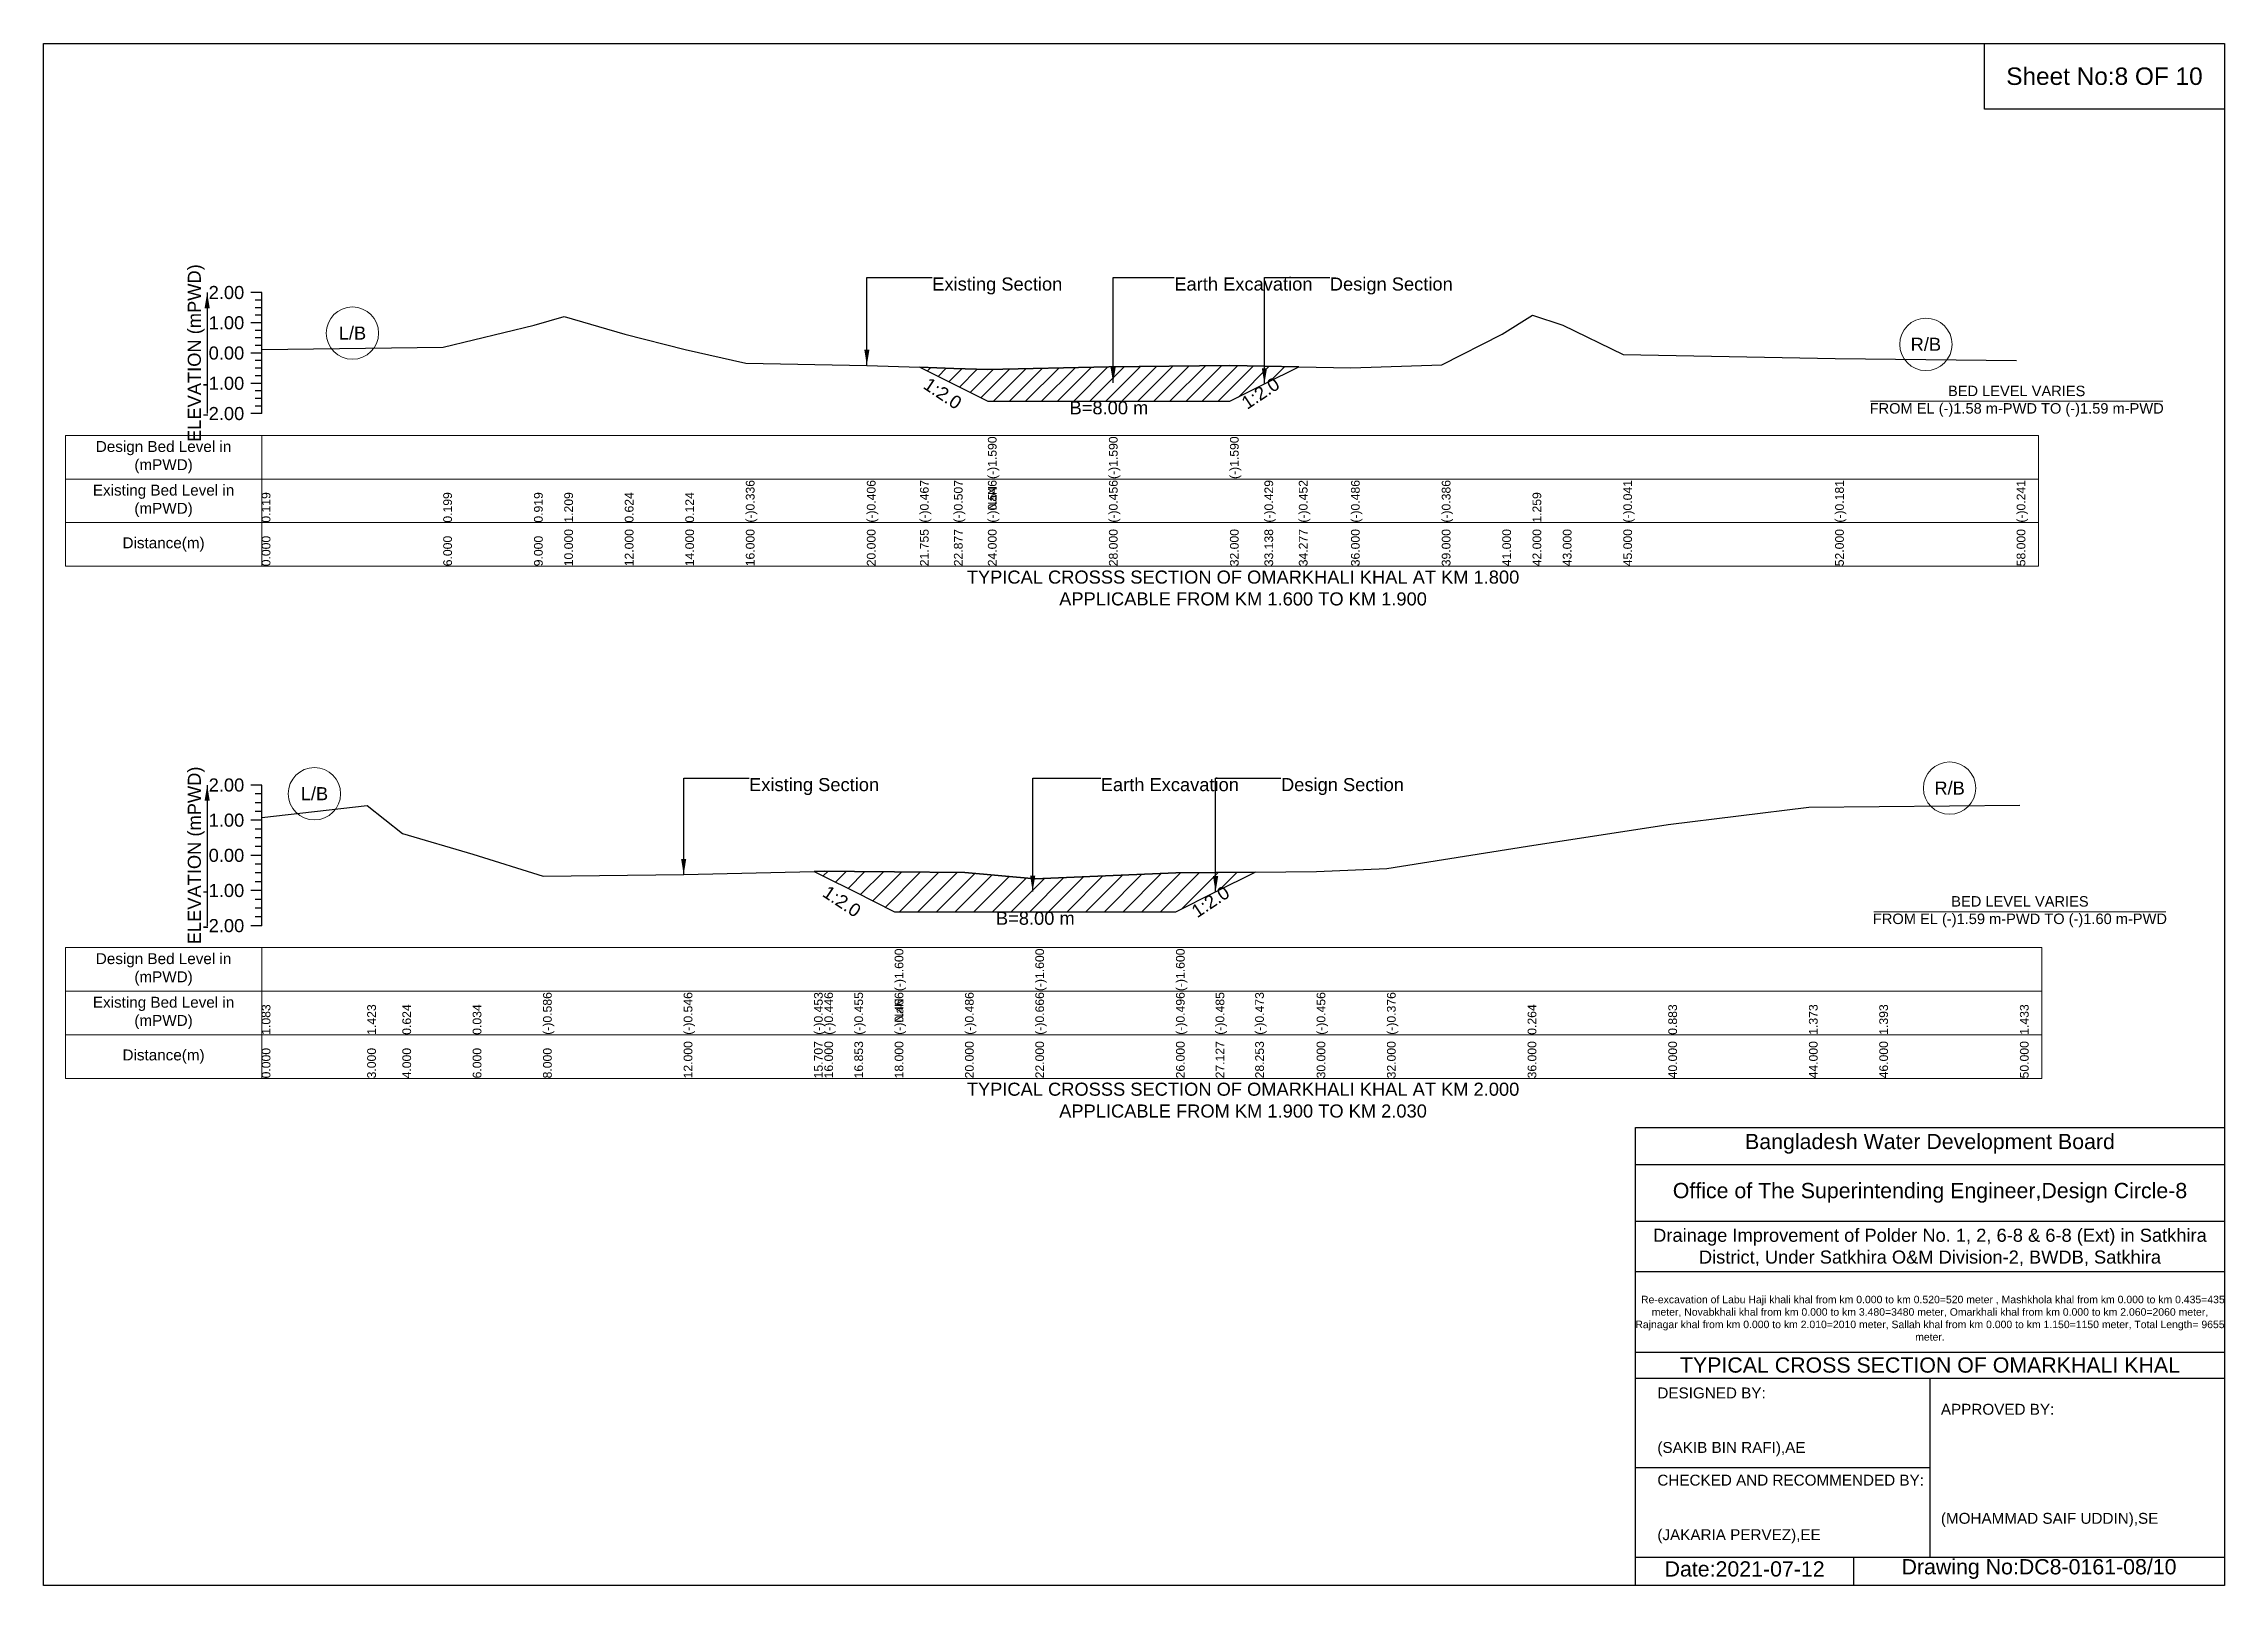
# Model space of a CAD drawing. Header units: inches. Extents: x 91000 to 648000, y -5656 to 141.
# Drawn here: x 440000 to 448000, y -5656 to 0 of the extents above; entities that cross this region are included whole.
import ezdxf

# ---------------------------------------------------------------- set-up
doc = ezdxf.new("R2010")
doc.units = ezdxf.units.IN
doc.header["$LTSCALE"] = 7
doc.header["$MEASUREMENT"] = 0
for name, color, linetype, lineweight in [('Cross section Data Border', 7, 'Continuous', 9), ('Cross Section Labels', 7, 'Continuous', 9), ('Existing_Bed_Level for Xsection', 7, 'Continuous', 25)]:
    doc.layers.add(name, color=color, linetype=linetype, lineweight=lineweight)
doc.styles.get("Standard").update_dxf_attribs({"font": 'arial.ttf'})
doc.dimstyles.get("Standard").update_dxf_attribs({"dimtxt": 0.18, "dimasz": 0.18, "dimexe": 0.18, "dimexo": 0.0625, "dimgap": 0.09, "dimtad": 0, "dimtih": 1, "dimtoh": 1, "dimdec": 4, "dimzin": 0, "dimdsep": 46, "dimtxsty": 'Standard', "dimcen": 0.09, "dimadec": 0, "dimazin": 0, "dimtfac": 1, "dimtdec": 4, "dimtofl": 0, "dimtmove": 0, "dimatfit": 3, "dimfxl": 0, "dimtolj": 1, "dimtzin": 0, "dimarcsym": 0})

msp = doc.modelspace()

# ---------------------------------------------------------------- texts
at = {"attachment_point": 5}
for s, insert, char_height in [('Sheet No:8 OF 10', (447560, -120), 64), ('Bangladesh Water Development Board', (446920, -4036), 56), ('Office of The Superintending Engineer,Design Circle-8', (446920, -4216), 56)]:
    msp.add_mtext(s, dxfattribs=dict(at, insert=insert, char_height=char_height))
for s, insert, char_height, width, attachment_point in [('Drainage Improvement of Polder No. 1, 2, 6-8 & 6-8 (Ext) in Satkhira District, Under Satkhira O&M Division-2, BWDB, Satkhira', (446920, -4416), 48, 2240, 5), ('  Re-excavation of Labu Haji khali khal from km 0.000 to km 0.520=520 meter , Mashkhola khal from km 0.000 to km 0.435=435 meter, Novabkhali khal from km 0.000 to km 3.480=3480 meter, Omarkhali khal from km 0.000 to km 2.060=2060 meter, Rajnagar khal from km 0.000 to km 2.010=2010 meter, Sallah khal from km 0.000 to km 1.150=1150 meter, Total Length= 9655 meter. ', (446920, -4676), 27.4148, 2160, 5), ('TYPICAL CROSS SECTION OF OMARKHALI KHAL', (446920, -4848), 56, 2240, 5), ('DESIGNED BY:\\P\\P\\P(SAKIB BIN RAFI),AE', (445920, -5056), 40, 1120, 4), ('APPROVED BY:\\P\\P\\P\\P\\P\\P(MOHAMMAD SAIF UDDIN),SE', (446960, -5216), 40, 1120, 4), ('CHECKED AND RECOMMENDED BY:\\P\\P\\P(JAKARIA PERVEZ),EE', (445920, -5376), 40, 1120, 4), ('Date:2021-07-12', (446240, -5596), 56, 1120, 5), ('Drawing No:DC8-0161-08/10', (447320, -5596), 56, 1760, 5)]:
    msp.add_mtext(s, dxfattribs=dict(insert=insert, char_height=char_height, width=width, attachment_point=attachment_point))
at = {"layer": 'Cross section Data Border', "char_height": 40, "width": 640, "attachment_point": 5}
for s, insert in [('Design Bed Level in (mPWD)', (440440, -1517.4)), ('Existing Bed Level in (mPWD)', (440440, -1677.4)), ('Distance(m)', (440440, -1837.4)), ('Design Bed Level in (mPWD)', (440440, -3396.1)), ('Existing Bed Level in (mPWD)', (440440, -3556.1)), ('Distance(m)', (440440, -3716.1))]:
    msp.add_mtext(s, dxfattribs=dict(at, insert=insert))
at = {"layer": 'Cross Section Labels'}
for s, insert, char_height, attachment_point in [('Existing Section', (443260, -857.9), 48, 1), ('Earth Excavation', (444148, -857.9), 48, 1), ('Design Section', (444718.4, -857.9), 48, 1), ('L/B', (441133, -1062.2), 48, 5), ('R/B', (446905, -1103.3), 48, 5), ('BED LEVEL VARIES \\PFROM EL (-)1.58 m-PWD TO (-)1.59 m-PWD', (447238, -1311.9), 38.4, 5), ('B=8.00 m', (443908, -1311.9), 48, 2), ('TYPICAL CROSSS SECTION OF OMARKHALI KHAL AT KM 1.800\\PAPPLICABLE FROM KM 1.600 TO KM 1.900', (444400, -1997.4), 48, 5), ('Existing Section', (442588, -2694.3), 48, 1), ('Earth Excavation', (443878, -2694.3), 48, 1), ('Design Section', (444539.3, -2694.3), 48, 1), ('R/B', (446992, -2731.3), 48, 5), ('L/B', (440993.5, -2751.9), 48, 5), ('B=8.00 m', (443638, -3184.5), 48, 2), ('BED LEVEL VARIES \\PFROM EL (-)1.59 m-PWD TO (-)1.60 m-PWD', (447250, -3184.5), 38.4, 5), ('TYPICAL CROSSS SECTION OF OMARKHALI KHAL AT KM 2.000\\PAPPLICABLE FROM KM 1.900 TO KM 2.030', (444400, -3876.1), 48, 5)]:
    msp.add_mtext(s, dxfattribs=dict(at, insert=insert, char_height=char_height, attachment_point=attachment_point))
at = {"layer": 'Cross Section Labels', "char_height": 48, "attachment_point": 2}
for insert, rotation in [((443311.6, -1263.5), 326.30993), ((444450.6, -1262.6), 33.69007), ((442941.8, -3126.7), 326.30993), ((444267.1, -3127.9), 33.69007)]:
    msp.add_mtext('1:2.0', dxfattribs=dict(at, insert=insert, rotation=rotation))
at = {"layer": 'Existing_Bed_Level for Xsection', "rotation": 90}
for s, insert, char_height, attachment_point in [('ELEVATION (mPWD)', (440560, -1135.4), 48, 5), ('(-)1.590', (443464, -1597.4), 32, 1), ('(-)1.590', (443908, -1597.4), 32, 1), ('(-)1.590', (444352, -1597.4), 32, 1), ('0.119', (440800, -1757.4), 32, 1), ('0.199', (441466, -1757.4), 32, 1), ('0.919', (441799, -1757.4), 32, 1), ('0.919', (441799, -1757.4), 32, 1), ('1.209', (441910, -1757.4), 32, 1), ('0.624', (442132, -1757.4), 32, 1), ('0.624', (442132, -1757.4), 32, 1), ('0.124', (442354, -1757.4), 32, 1), ('(-)0.336', (442576, -1757.4), 32, 1), ('(-)0.406', (443020, -1757.4), 32, 1), ('(-)0.406', (443020, -1757.4), 32, 1), ('(-)0.406', (443020, -1757.4), 32, 1), ('(-)0.406', (443020, -1757.4), 32, 1), ('(-)0.467', (443214.8, -1757.4), 32, 1), ('(-)0.507', (443339.4, -1757.4), 32, 1), ('(-)0.546', (443464, -1757.4), 32, 1), ('(-)0.546', (443464, -1757.4), 32, 1), ('(-)NaN', (443464, -1757.4), 32, 1), ('(-)0.456', (443908, -1757.4), 32, 1), ('(-)0.456', (443908, -1757.4), 32, 1), ('(-)0.456', (443908, -1757.4), 32, 1), ('(-)0.429', (444478.4, -1757.4), 32, 1), ('(-)0.452', (444604.7, -1757.4), 32, 1), ('(-)0.486', (444796, -1757.4), 32, 1), ('(-)0.386', (445129, -1757.4), 32, 1), ('1.259', (445462, -1757.4), 32, 1), ('(-)0.041', (445795, -1757.4), 32, 1), ('(-)0.181', (446572, -1757.4), 32, 1), ('(-)0.241', (447238, -1757.4), 32, 1), ('0.000', (440800, -1917.4), 32, 1), ('6.000', (441466, -1917.4), 32, 1), ('9.000', (441799, -1917.4), 32, 1), ('10.000', (441910, -1917.4), 32, 1), ('12.000', (442132, -1917.4), 32, 1), ('14.000', (442354, -1917.4), 32, 1), ('16.000', (442576, -1917.4), 32, 1), ('20.000', (443020, -1917.4), 32, 1), ('21.755', (443214.8, -1917.4), 32, 1), ('22.877', (443339.4, -1917.4), 32, 1), ('24.000', (443464, -1917.4), 32, 1), ('24.000', (443464, -1917.4), 32, 1), ('24.000', (443464, -1917.4), 32, 1), ('28.000', (443908, -1917.4), 32, 1), ('28.000', (443908, -1917.4), 32, 1), ('28.000', (443908, -1917.4), 32, 1), ('32.000', (444352, -1917.4), 32, 1), ('32.000', (444352, -1917.4), 32, 1), ('32.000', (444352, -1917.4), 32, 1), ('33.138', (444478.4, -1917.4), 32, 1), ('34.277', (444604.7, -1917.4), 32, 1), ('36.000', (444796, -1917.4), 32, 1), ('39.000', (445129, -1917.4), 32, 1), ('41.000', (445351, -1917.4), 32, 1), ('42.000', (445462, -1917.4), 32, 1), ('43.000', (445573, -1917.4), 32, 1), ('45.000', (445795, -1917.4), 32, 1), ('52.000', (446572, -1917.4), 32, 1), ('58.000', (447238, -1917.4), 32, 1), ('ELEVATION (mPWD)', (440560, -2978.1), 48, 5), ('(-)1.600', (443122, -3476.1), 32, 1), ('(-)1.600', (443638, -3476.1), 32, 1), ('(-)1.600', (444154, -3476.1), 32, 1), ('(-)0.586', (441832, -3636.1), 32, 1), ('(-)0.546', (442348, -3636.1), 32, 1), ('(-)0.453', (442826.2, -3636.1), 32, 1), ('(-)0.446', (442864, -3636.1), 32, 1), ('(-)0.455', (442974.1, -3636.1), 32, 1), ('(-)0.466', (443122, -3636.1), 32, 1), ('(-)0.466', (443122, -3636.1), 32, 1), ('(-)NaN', (443122, -3636.1), 32, 1), ('(-)0.486', (443380, -3636.1), 32, 1), ('(-)0.666', (443638, -3636.1), 32, 1), ('(-)0.666', (443638, -3636.1), 32, 1), ('(-)0.666', (443638, -3636.1), 32, 1), ('(-)0.496', (444154, -3636.1), 32, 1), ('(-)0.496', (444154, -3636.1), 32, 1), ('(-)0.496', (444154, -3636.1), 32, 1), ('(-)0.485', (444299.3, -3636.1), 32, 1), ('(-)0.473', (444444.6, -3636.1), 32, 1), ('(-)0.456', (444670, -3636.1), 32, 1), ('(-)0.376', (444928, -3636.1), 32, 1), ('1.083', (440800, -3636.1), 32, 1), ('1.423', (441187, -3636.1), 32, 1), ('0.624', (441316, -3636.1), 32, 1), ('0.034', (441574, -3636.1), 32, 1), ('0.264', (445444, -3636.1), 32, 1), ('0.883', (445960, -3636.1), 32, 1), ('1.373', (446476, -3636.1), 32, 1), ('1.393', (446734, -3636.1), 32, 1), ('1.433', (447250, -3636.1), 32, 1), ('12.000', (442348, -3796.1), 32, 1), ('15.707', (442826.2, -3796.1), 32, 1), ('16.000', (442864, -3796.1), 32, 1), ('16.853', (442974.1, -3796.1), 32, 1), ('18.000', (443122, -3796.1), 32, 1), ('18.000', (443122, -3796.1), 32, 1), ('18.000', (443122, -3796.1), 32, 1), ('20.000', (443380, -3796.1), 32, 1), ('22.000', (443638, -3796.1), 32, 1), ('22.000', (443638, -3796.1), 32, 1), ('22.000', (443638, -3796.1), 32, 1), ('26.000', (444154, -3796.1), 32, 1), ('26.000', (444154, -3796.1), 32, 1), ('26.000', (444154, -3796.1), 32, 1), ('27.127', (444299.3, -3796.1), 32, 1), ('28.253', (444444.6, -3796.1), 32, 1), ('30.000', (444670, -3796.1), 32, 1), ('32.000', (444928, -3796.1), 32, 1), ('36.000', (445444, -3796.1), 32, 1), ('40.000', (445960, -3796.1), 32, 1), ('44.000', (446476, -3796.1), 32, 1), ('46.000', (446734, -3796.1), 32, 1), ('50.000', (447250, -3796.1), 32, 1), ('0.000', (440800, -3796.1), 32, 1), ('3.000', (441187, -3796.1), 32, 1), ('4.000', (441316, -3796.1), 32, 1), ('6.000', (441574, -3796.1), 32, 1), ('8.000', (441832, -3796.1), 32, 1)]:
    msp.add_mtext(s, dxfattribs=dict(at, insert=insert, char_height=char_height, attachment_point=attachment_point))
at = {"layer": 'Existing_Bed_Level for Xsection', "char_height": 48, "attachment_point": 6}
for s, insert in [('2.00', (440736, -913.4)), ('1.00', (440736, -1024.4)), ('0.00', (440736, -1135.4)), ('-1.00', (440736, -1246.4)), ('-2.00', (440736, -1357.4)), ('2.00', (440736, -2720.1)), ('1.00', (440736, -2849.1)), ('0.00', (440736, -2978.1)), ('-1.00', (440736, -3107.1)), ('-2.00', (440736, -3236.1))]:
    msp.add_mtext(s, dxfattribs=dict(at, insert=insert))

# ---------------------------------------------------------------- hatches: boundary and pattern name
at = {"layer": 'Existing_Bed_Level for Xsection'}
h = msp.add_hatch(dxfattribs=at)
h.set_pattern_fill('ANSI31', color=256, scale=333, style=0)
h.paths.add_polyline_path([(443214.8, -1187.3), (443339.4, -1249.6), (443464, -1311.9), (443908, -1311.9), (444352, -1311.9), (444478.4, -1248.7), (444604.7, -1185.5), (444478.4, -1183), (444352, -1180.5), (443908, -1186), (443464, -1196), (443339.4, -1191.6)])
h = msp.add_hatch(dxfattribs=at)
h.set_pattern_fill('ANSI31', color=256, scale=387, style=0)
h.paths.add_polyline_path([(442826.2, -3036.6), (442864, -3055.5), (442974.1, -3110.5), (443122, -3184.5), (443380, -3184.5), (443638, -3184.5), (444154, -3184.5), (444299.3, -3111.8), (444444.6, -3039.2), (444299.3, -3040.6), (444154, -3042.1), (443638, -3064), (443380, -3040.8), (443122, -3038.2), (442974.1, -3036.7), (442864, -3035.6)])

# ---------------------------------------------------------------- linework, layer by layer
for points in [[(440000, 0), (448000, 0), (448000, -5656), (440000, -5656)], [(447120, 0), (448000, 0), (448000, -240), (447120, -240)]]:
    msp.add_lwpolyline(points, close=True)
for points in [[(445840, -5656), (445840, -3976), (448000, -3976)], [(445840, -4112), (448000, -4112)], [(445840, -4320), (448000, -4320)], [(445840, -4504), (448000, -4504)], [(445840, -4800), (448000, -4800)], [(445840, -4896), (448000, -4896)], [(446920, -4896), (446920, -5552)], [(445840, -5224), (446920, -5224)], [(445840, -5552), (448000, -5552)], [(446640, -5552), (446640, -5656)]]:
    msp.add_lwpolyline(points)
at = {"layer": 'Cross section Data Border'}
for points in [[(440080, -1437.4), (447318, -1437.4), (447318, -1917.4), (440080, -1917.4)], [(440080, -3316.1), (447330, -3316.1), (447330, -3796.1), (440080, -3796.1)]]:
    msp.add_lwpolyline(points, close=True, dxfattribs=at)
for points in [[(440800, -1437.4), (440800, -1917.4)], [(440080, -1597.4), (447318, -1597.4)], [(440080, -1757.4), (447318, -1757.4)], [(440800, -3316.1), (440800, -3796.1)], [(440080, -3476.1), (447330, -3476.1)], [(440080, -3636.1), (447330, -3636.1)]]:
    msp.add_lwpolyline(points, dxfattribs=at)
at = {"layer": 'Cross Section Labels'}
for points in [[(446702.2, -1311.9), (447773.8, -1311.9)], [(446714.2, -3184.5), (447785.8, -3184.5)]]:
    msp.add_lwpolyline(points, dxfattribs=at)
for centre in [(441133, -1062.2), (446905, -1103.3), (446992, -2731.3), (440993.5, -2751.9)]:
    msp.add_circle(centre, 96, dxfattribs=at)
at = {"layer": 'Existing_Bed_Level for Xsection'}
for points in [[(440800, -913.4), (440760, -913.4)], [(440800, -941.1), (440776, -941.1)], [(440800, -1357.4), (440800, -1246.4), (440800, -1135.4), (440800, -1024.4), (440800, -913.4)], [(440800, -1024.4), (440760, -1024.4)], [(440800, -968.9), (440776, -968.9)], [(440800, -996.6), (440776, -996.6)], [(440800, -1122.2), (441466, -1113.3), (441799, -1033.4), (441910, -1001.2), (442132, -1066.1), (442354, -1121.6), (442576, -1172.7), (443020, -1180.5), (443214.8, -1187.3), (443339.4, -1191.6), (443464, -1196), (443464, -1196), (443908, -1186), (443908, -1186), (444352, -1180.5), (444352, -1180.5), (444478.4, -1183), (444604.7, -1185.5), (444796, -1189.3), (445129, -1178.2), (445351, -1066.1), (445462, -995.6), (445573, -1033.4), (445795, -1139.9), (446572, -1155.5), (447238, -1162.1)], [(440800, -1052.1), (440776, -1052.1)], [(440800, -1079.9), (440776, -1079.9)], [(440800, -1107.6), (440776, -1107.6)], [(440800, -1135.4), (440760, -1135.4)], [(440800, -1163.1), (440776, -1163.1)], [(440800, -1190.9), (440776, -1190.9)], [(440800, -1246.4), (440760, -1246.4)], [(440800, -1218.6), (440776, -1218.6)], [(440800, -1274.1), (440776, -1274.1)], [(440800, -1357.4), (440760, -1357.4)], [(440800, -1301.9), (440776, -1301.9)], [(440800, -1329.6), (440776, -1329.6)], [(440800, -2720.1), (440760, -2720.1)], [(440800, -2752.3), (440776, -2752.3)], [(440800, -2784.6), (440776, -2784.6)], [(440800, -3236.1), (440800, -3107.1), (440800, -2978.1), (440800, -2849.1), (440800, -2720.1)], [(440800, -2838.4), (441187, -2794.5), (441316, -2897.6), (441574, -2973.7), (441832, -3053.7), (442348, -3048.5), (442826.2, -3036.6), (442864, -3035.6), (442974.1, -3036.7), (443122, -3038.2), (443122, -3038.2), (443380, -3040.8), (443638, -3064), (443638, -3064), (444154, -3042.1), (444154, -3042.1), (444299.3, -3040.6), (444444.6, -3039.2), (444670, -3036.9), (444928, -3026.6), (445444, -2944), (445960, -2864.2), (446476, -2801), (446734, -2798.4), (447250, -2793.2)], [(440800, -2849.1), (440760, -2849.1)], [(440800, -2816.8), (440776, -2816.8)], [(440800, -2881.3), (440776, -2881.3)], [(440800, -2913.6), (440776, -2913.6)], [(440800, -2945.8), (440776, -2945.8)], [(440800, -2978.1), (440760, -2978.1)], [(440800, -3010.3), (440776, -3010.3)], [(440800, -3107.1), (440760, -3107.1)], [(440800, -3042.6), (440776, -3042.6)], [(440800, -3074.8), (440776, -3074.8)], [(440800, -3139.3), (440776, -3139.3)], [(440800, -3171.6), (440776, -3171.6)], [(440800, -3236.1), (440760, -3236.1)], [(440800, -3203.8), (440776, -3203.8)]]:
    msp.add_lwpolyline(points, dxfattribs=at)
for points in [[(443214.8, -1187.3), (443339.4, -1249.6), (443464, -1311.9), (443464, -1311.9), (443908, -1311.9), (443908, -1311.9), (444352, -1311.9), (444352, -1311.9), (444478.4, -1248.7), (444604.7, -1185.5), (444604.7, -1185.5), (444604.7, -1185.5), (444478.4, -1183), (444352, -1180.5), (444352, -1180.5), (443908, -1186), (443908, -1186), (443464, -1196), (443464, -1196), (443339.4, -1191.6)], [(442826.2, -3036.6), (442864, -3055.5), (442974.1, -3110.5), (443122, -3184.5), (443122, -3184.5), (443380, -3184.5), (443638, -3184.5), (443638, -3184.5), (444154, -3184.5), (444154, -3184.5), (444299.3, -3111.8), (444444.6, -3039.2), (444299.3, -3040.6), (444154, -3042.1), (444154, -3042.1), (443638, -3064), (443638, -3064), (443380, -3040.8), (443122, -3038.2), (443122, -3038.2), (442974.1, -3036.7), (442864, -3035.6)]]:
    msp.add_lwpolyline(points, close=True, dxfattribs=at)

msp.set_redraw_order([(e.dxf.handle, doc.entitydb.next_handle()) for e in msp.query("TEXT MTEXT ATTDEF DIMENSION ARC_DIMENSION")])  # texts and dimensions are drawn at this point

# ---------------------------------------------------------------- leaders
at = {"layer": 'Cross Section Labels', "annotation_type": 0, "has_hookline": 1, "hookline_direction": 0}
for points, text_width in [([(443020, -1180.5), (443020, -857.9), (443259.9, -857.9)], 467.2), ([(443923.4, -1244.9), (443923.4, -857.9), (444147.9, -857.9)], 497), ([(444478.4, -1248.7), (444478.4, -857.9), (444718.3, -857.9)], 441.2), ([(442348, -3048.5), (442348, -2694.3), (442587.9, -2694.3)], 467.2), ([(443628.3, -3109.9), (443628.3, -2694.3), (443877.9, -2694.3)], 497), ([(444299.3, -3111.8), (444299.3, -2694.3), (444539.2, -2694.3)], 441.2)]:
    msp.add_leader(points, dimstyle='Standard', override={"dimasz": 57.6}, dxfattribs=dict(at, text_width=text_width))
at = {"layer": 'Existing_Bed_Level for Xsection'}
for points in [[(440600, -913.4), (440600, -1357.4)], [(440600, -2720.1), (440600, -3236.1)]]:
    msp.add_leader(points, dimstyle='Standard', override={"dimasz": 57.6}, dxfattribs=at)

doc.saveas('drawing.dxf')
